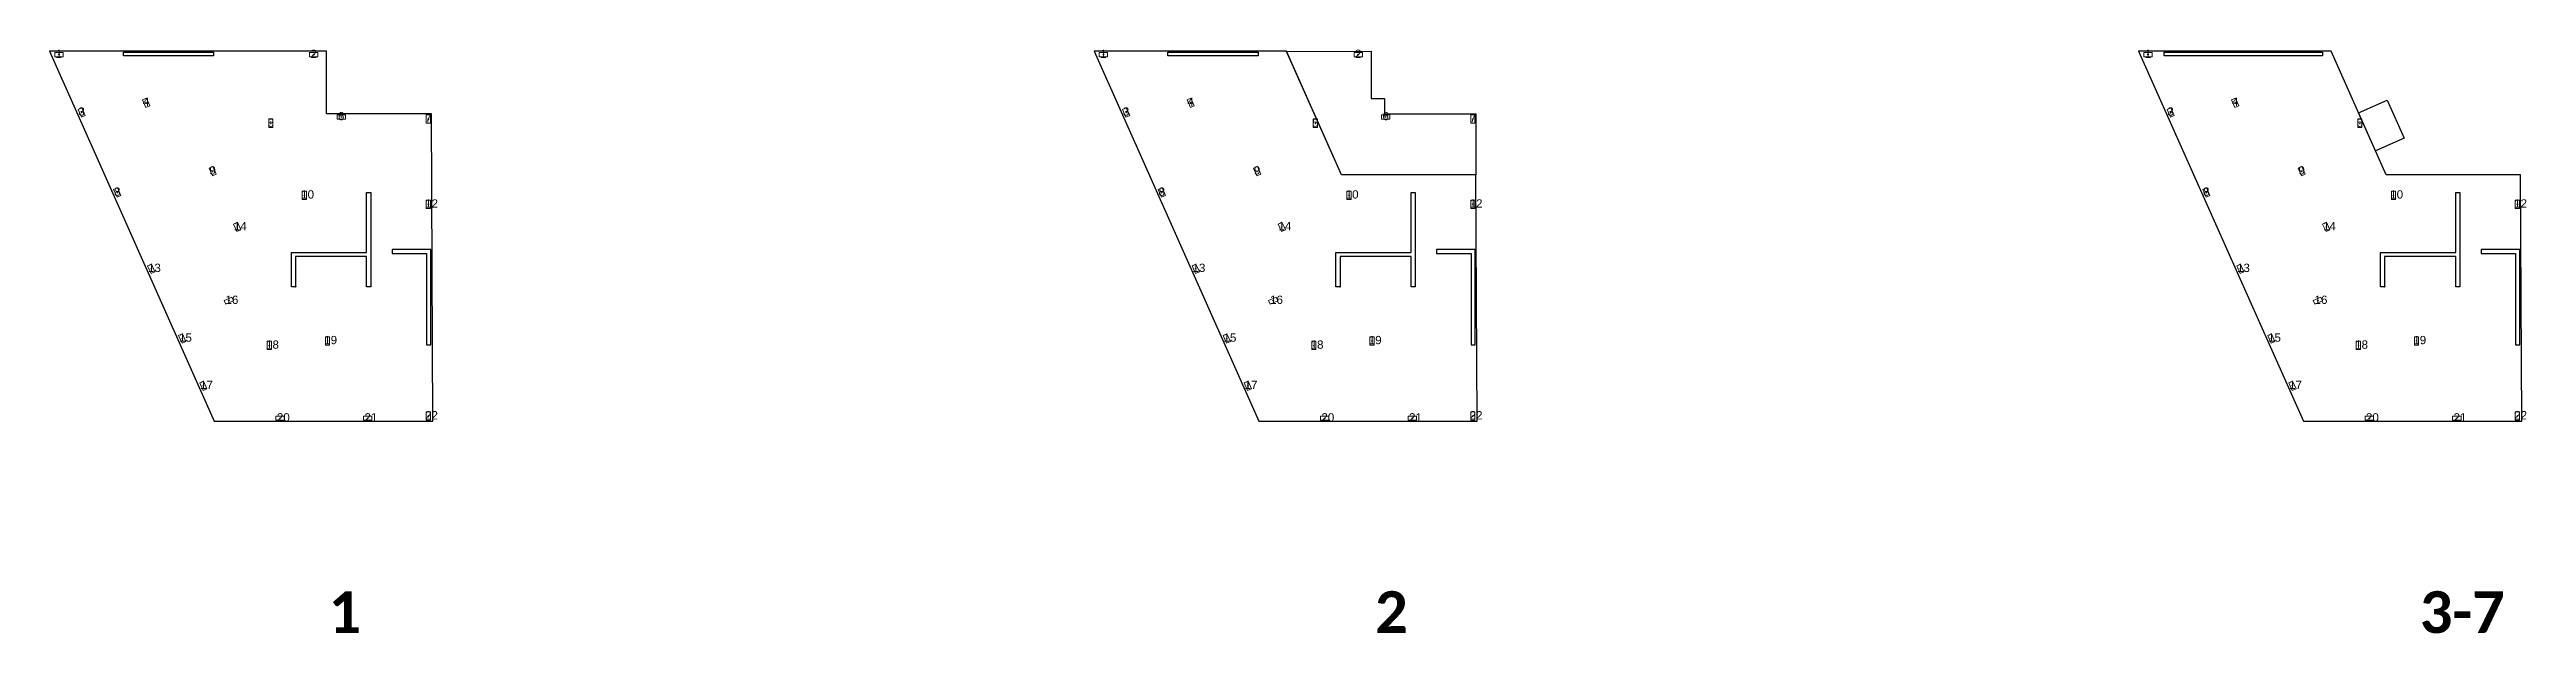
# Model space of a CAD drawing. Header units: inches. Extents: x 6018 to 43264, y -596 to 1082.
# Drawn here: x 6018 to 13132, y -596 to 1082 of the extents above; entities that cross this region are included whole.
import ezdxf

# ---------------------------------------------------------------- set-up
doc = ezdxf.new("R2010")
doc.units = ezdxf.units.IN
doc.header["$MEASUREMENT"] = 0
doc.header["$PDMODE"] = 99
doc.layers.add('COLUMN-FOOTPRINT', color=6, linetype='Continuous', lineweight=9)
for name, color, linetype in [('COLUMN-LABEL', 3, 'Continuous'), ('DATUM', 2, 'Continuous'), ('FLOOR LABELS', 1, 'Continuous'), ('SECONDARY AREA', 7, 'Continuous'), ('SHEAR-WALL', 1, 'Continuous'), ('SLAB', 5, 'Continuous')]:
    doc.layers.add(name, color=color, linetype=linetype)
doc.styles.add('Calibri_B_1', font='calibrib.ttf', dxfattribs={"height": 12})
doc.styles.get("Standard").update_dxf_attribs({"font": 'arial.ttf'})

msp = doc.modelspace()

# ---------------------------------------------------------------- texts
at = {"layer": 'COLUMN-LABEL'}
for s, height, p in [('1', 23.8, (6035.5, 1057.9)), ('2', 23.8, (6767.3, 1057.9)), ('1', 23.8, (9035.5, 1057.9)), ('2', 23.8, (9767.3, 1057.9)), ('1', 23.8, (12035.5, 1057.9)), ('4', 23.8, (6286.1, 919.9)), ('4', 23.8, (9286.1, 919.9)), ('4', 23.8, (12286.1, 919.9)), ('3', 23.8, (6100.7, 892.2)), ('5', 23.8, (6644.2, 860.2)), ('6', 23.8, (6846.3, 878.9)), ('7', 23.8, (7096.7, 872.9)), ('3', 23.8, (9100.7, 892.2)), ('5', 23.8, (9644.2, 860.2)), ('6', 23.8, (9846.3, 878.9)), ('7', 23.8, (10096.7, 872.9)), ('3', 23.8, (12100.7, 892.2)), ('5', 23.8, (12644.2, 860.2)), ('9', 23.8, (6477, 723)), ('9', 23.8, (9477, 723)), ('9', 23.8, (12477, 723)), ('8', 23.8, (6203.2, 661.9)), ('10', 23.83, (6740.7, 653.9)), ('12', 23.83, (7096.7, 627.9)), ('8', 23.8, (9203.2, 661.9)), ('10', 23.83, (9740.7, 653.9)), ('12', 23.83, (10096.7, 627.9)), ('8', 23.8, (12203.2, 661.9)), ('10', 23.83, (12740.7, 653.9)), ('12', 23.83, (13096.7, 627.9)), ('14', 23.83, (6547.6, 562.9)), ('14', 23.83, (9547.6, 562.9)), ('14', 23.83, (12547.6, 562.9)), ('13', 23.83, (6300.7, 443)), ('13', 23.83, (9300.7, 443)), ('13', 23.83, (12300.7, 443)), ('16', 23.83, (6523.4, 351.2)), ('16', 23.83, (9523.4, 351.2)), ('16', 23.83, (12523.4, 351.2)), ('15', 23.83, (6389.8, 242.6)), ('18', 23.83, (6639.9, 222.4)), ('19', 23.83, (6806.9, 235.5)), ('15', 23.83, (9389.8, 242.6)), ('18', 23.83, (9639.9, 222.4)), ('19', 23.83, (9806.9, 235.5)), ('15', 23.83, (12389.8, 242.6)), ('18', 23.83, (12639.9, 222.4)), ('19', 23.83, (12806.9, 235.5)), ('17', 23.83, (6450.3, 106.7)), ('17', 23.83, (9450.3, 106.7)), ('17', 23.83, (12450.3, 106.7)), ('20', 23.83, (6671, 13.4)), ('21', 23.83, (6922.6, 13.4)), ('22', 23.83, (7096.7, 19.4)), ('20', 23.83, (9671, 13.4)), ('21', 23.83, (9922.6, 13.4)), ('22', 23.83, (10096.7, 19.4)), ('20', 23.83, (12671, 13.4)), ('21', 23.83, (12922.6, 13.4)), ('22', 23.83, (13096.7, 19.4))]:
    msp.add_text(s, height=height, dxfattribs=at).set_placement(p)
at = {"layer": 'FLOOR LABELS', "style": 'Calibri_B_1'}
for s, p in [('1', (6819.5, -594.3)), ('2', (9825.3, -594.3)), ('3-7', (12825.7, -594.3))]:
    msp.add_text(s, height=120, dxfattribs=at).set_placement(p)

# ---------------------------------------------------------------- linework, layer by layer
for p in [(6044.9, 1067.3), (6776.7, 1067.3), (9044.9, 1067.3), (9776.7, 1067.3), (12044.9, 1067.3), (6295.4, 929.3), (9295.4, 929.3), (12295.4, 929.3), (6110.1, 901.6), (6653.6, 869.6), (6855.7, 888.3), (7106, 882.3), (9110.1, 901.6), (9653.6, 869.6), (9855.7, 888.3), (10106, 882.3), (12110.1, 901.6), (12653.6, 869.6), (6486.4, 732.4), (9486.4, 732.4), (12486.4, 732.4), (6212.6, 671.3), (6750, 663.3), (9212.6, 671.3), (9750, 663.3), (12212.6, 671.3), (12750, 663.3), (6557, 572.3), (7106, 637.3), (9557, 572.3), (10106, 637.3), (12557, 572.3), (13106, 637.3), (6310.1, 452.3), (9310.1, 452.3), (12310.1, 452.3), (6532.7, 360.6), (9532.7, 360.6), (12532.7, 360.6), (6399.2, 252), (6649.3, 231.8), (6816.3, 244.9), (9399.2, 252), (9649.3, 231.8), (9816.3, 244.9), (12399.2, 252), (12649.3, 231.8), (12816.3, 244.9), (6459.7, 116.1), (9459.7, 116.1), (12459.7, 116.1), (6680.4, 22.8), (6932, 22.8), (7106, 28.8), (9680.4, 22.8), (9932, 22.8), (10106, 28.8), (12680.4, 22.8), (12932, 22.8), (13106, 28.8)]:
    msp.add_point(p)
at = {"layer": 'COLUMN-FOOTPRINT'}
for points in [[(6032.9, 1061.3), (6056.9, 1061.3), (6056.9, 1073.3), (6032.9, 1073.3)], [(6764.7, 1061.3), (6788.7, 1061.3), (6788.7, 1073.3), (6764.7, 1073.3)], [(9032.9, 1061.3), (9056.9, 1061.3), (9056.9, 1073.3), (9032.9, 1073.3)], [(9764.7, 1061.3), (9788.7, 1061.3), (9788.7, 1073.3), (9764.7, 1073.3)], [(12032.9, 1061.3), (12056.9, 1061.3), (12056.9, 1073.3), (12032.9, 1073.3)], [(6285.1, 937.8), (6294.8, 915.9), (6305.8, 920.8), (6296.1, 942.7)], [(9285.1, 937.8), (9294.8, 915.9), (9305.8, 920.8), (9296.1, 942.7)], [(12285.1, 937.8), (12294.8, 915.9), (12305.8, 920.8), (12296.1, 942.7)], [(6099.8, 910.1), (6109.5, 888.2), (6120.5, 893), (6110.7, 915)], [(6659.6, 857.6), (6659.6, 881.6), (6647.6, 881.6), (6647.6, 857.6)], [(6843.7, 882.3), (6867.7, 882.3), (6867.7, 894.3), (6843.7, 894.3)], [(7112, 870.3), (7112, 894.3), (7100, 894.3), (7100, 870.3)], [(9099.8, 910.1), (9109.5, 888.2), (9120.5, 893), (9110.7, 915)], [(9659.6, 857.6), (9659.6, 881.6), (9647.6, 881.6), (9647.6, 857.6)], [(9843.7, 882.3), (9867.7, 882.3), (9867.7, 894.3), (9843.7, 894.3)], [(10112, 870.3), (10112, 894.3), (10100, 894.3), (10100, 870.3)], [(12099.8, 910.1), (12109.5, 888.2), (12120.5, 893), (12110.7, 915)], [(12659.6, 857.6), (12659.6, 881.6), (12647.6, 881.6), (12647.6, 857.6)], [(6476.1, 740.9), (6485.8, 719), (6496.8, 723.9), (6487, 745.8)], [(9476.1, 740.9), (9485.8, 719), (9496.8, 723.9), (9487, 745.8)], [(12476.1, 740.9), (12485.8, 719), (12496.8, 723.9), (12487, 745.8)], [(6202.2, 679.9), (6212, 657.9), (6222.9, 662.8), (6213.2, 684.7)], [(6756, 651.3), (6756, 675.3), (6744, 675.3), (6744, 651.3)], [(7112, 625.3), (7112, 649.3), (7100, 649.3), (7100, 625.3)], [(9202.2, 679.9), (9212, 657.9), (9222.9, 662.8), (9213.2, 684.7)], [(9756, 651.3), (9756, 675.3), (9744, 675.3), (9744, 651.3)], [(10112, 625.3), (10112, 649.3), (10100, 649.3), (10100, 625.3)], [(12202.2, 679.9), (12212, 657.9), (12222.9, 662.8), (12213.2, 684.7)], [(12756, 651.3), (12756, 675.3), (12744, 675.3), (12744, 651.3)], [(13112, 625.3), (13112, 649.3), (13100, 649.3), (13100, 625.3)], [(6546.6, 580.8), (6556.4, 558.9), (6567.4, 563.7), (6557.6, 585.7)], [(9546.6, 580.8), (9556.4, 558.9), (9567.4, 563.7), (9557.6, 585.7)], [(12546.6, 580.8), (12556.4, 558.9), (12567.4, 563.7), (12557.6, 585.7)], [(6299.7, 460.9), (6309.5, 438.9), (6320.4, 443.8), (6310.7, 465.8)], [(9299.7, 460.9), (9309.5, 438.9), (9320.4, 443.8), (9310.7, 465.8)], [(12299.7, 460.9), (12309.5, 438.9), (12320.4, 443.8), (12310.7, 465.8)], [(6524.2, 350.2), (6546.1, 360), (6541.3, 371), (6519.3, 361.2)], [(9524.2, 350.2), (9546.1, 360), (9541.3, 371), (9519.3, 361.2)], [(12524.2, 350.2), (12546.1, 360), (12541.3, 371), (12519.3, 361.2)], [(6388.9, 260.5), (6398.6, 238.6), (6409.6, 243.5), (6399.8, 265.4)], [(6655.3, 219.8), (6655.3, 243.8), (6643.3, 243.8), (6643.3, 219.8)], [(6822.3, 232.9), (6822.3, 256.9), (6810.3, 256.9), (6810.3, 232.9)], [(9388.9, 260.5), (9398.6, 238.6), (9409.6, 243.5), (9399.8, 265.4)], [(9655.3, 219.8), (9655.3, 243.8), (9643.3, 243.8), (9643.3, 219.8)], [(9822.3, 232.9), (9822.3, 256.9), (9810.3, 256.9), (9810.3, 232.9)], [(12388.9, 260.5), (12398.6, 238.6), (12409.6, 243.5), (12399.8, 265.4)], [(12655.3, 219.8), (12655.3, 243.8), (12643.3, 243.8), (12643.3, 219.8)], [(12822.3, 232.9), (12822.3, 256.9), (12810.3, 256.9), (12810.3, 232.9)], [(6449.3, 124.7), (6459.1, 102.7), (6470.1, 107.6), (6460.3, 129.5)], [(9449.3, 124.7), (9459.1, 102.7), (9470.1, 107.6), (9460.3, 129.5)], [(12449.3, 124.7), (12459.1, 102.7), (12470.1, 107.6), (12460.3, 129.5)], [(6668.4, 16.8), (6692.4, 16.8), (6692.4, 28.8), (6668.4, 28.8)], [(6920, 16.8), (6944, 16.8), (6944, 28.8), (6920, 28.8)], [(7112, 16.8), (7112, 40.8), (7100, 40.8), (7100, 16.8)], [(9668.4, 16.8), (9692.4, 16.8), (9692.4, 28.8), (9668.4, 28.8)], [(9920, 16.8), (9944, 16.8), (9944, 28.8), (9920, 28.8)], [(10112, 16.8), (10112, 40.8), (10100, 40.8), (10100, 16.8)], [(12668.4, 16.8), (12692.4, 16.8), (12692.4, 28.8), (12668.4, 28.8)], [(12920, 16.8), (12944, 16.8), (12944, 28.8), (12920, 28.8)], [(13112, 16.8), (13112, 40.8), (13100, 40.8), (13100, 16.8)]]:
    msp.add_lwpolyline(points, close=True, dxfattribs=at)
at = {"layer": 'DATUM'}
for p in [(6724.7, 400.6), (9724.7, 400.6), (12724.7, 400.6)]:
    msp.add_point(p, dxfattribs=at)
at = {"layer": 'SECONDARY AREA'}
for points in [[(9570.9, 1076.9), (9813.8, 1077.1), (9813.8, 941.1), (9851.8, 941.1), (9851.8, 897.1), (10114.8, 897.1), (10114.8, 722.1), (9728.8, 722.1)], [(12649.5, 900.3), (12731.7, 936.9), (12780.5, 827.3), (12698.3, 790.7)]]:
    msp.add_lwpolyline(points, close=True, dxfattribs=at)
at = {"layer": 'SHEAR-WALL'}
for points in [[(6489.1, 1064.3), (6230.3, 1064.3), (6230.3, 1074.3), (6489.1, 1074.3), (6489.1, 1064.3)], [(9489.1, 1064.3), (9230.3, 1064.3), (9230.3, 1074.3), (9489.1, 1074.3), (9489.1, 1064.3)], [(12489.1, 1064.3), (12091.8, 1064.3), (12091.8, 1074.3), (12546.1, 1074.3), (12546.1, 1064.3)], [(6712.7, 400.6), (6712.7, 499.1), (6928.7, 499.1), (6928.7, 671.5), (6940.7, 671.5), (6940.7, 400.6), (6928.7, 400.6), (6928.7, 487.1), (6724.7, 487.1), (6724.7, 400.6)], [(9712.7, 400.6), (9712.7, 499.1), (9928.7, 499.1), (9928.7, 671.5), (9940.7, 671.5), (9940.7, 400.6), (9928.7, 400.6), (9928.7, 487.1), (9724.7, 487.1), (9724.7, 400.6)], [(12712.7, 400.6), (12712.7, 499.1), (12928.7, 499.1), (12928.7, 671.5), (12940.7, 671.5), (12940.7, 400.6), (12928.7, 400.6), (12928.7, 487.1), (12724.7, 487.1), (12724.7, 400.6)], [(7001.9, 507.9), (7001.9, 495.9), (7100.7, 495.9), (7100.7, 233.4), (7112.7, 233.4), (7112.7, 507.9)], [(10001.9, 507.9), (10001.9, 495.9), (10100.7, 495.9), (10100.7, 233.4), (10112.7, 233.4), (10112.7, 507.9)], [(13001.9, 507.9), (13001.9, 495.9), (13100.7, 495.9), (13100.7, 233.4), (13112.7, 233.4), (13112.7, 507.9)]]:
    msp.add_lwpolyline(points, close=True, dxfattribs=at)
at = {"layer": 'SLAB'}
for points in [[(6813.8, 1077.1), (6018, 1077.1), (6491.2, 14.1), (7118.5, 14.1), (7114.8, 897.1), (6851.8, 897.1), (6813.8, 897.1), (6813.8, 941.1)], [(9570.8, 1077.1), (9018, 1077.1), (9491.2, 14.1), (10118.5, 14.1), (10114.8, 722.1), (9728.8, 722.1)], [(12570.8, 1077.1), (12018, 1077.1), (12491.2, 14.1), (13118.5, 14.1), (13114.8, 722.1), (12728.8, 722.1)]]:
    msp.add_lwpolyline(points, close=True, dxfattribs=at)
msp.add_lwpolyline([(10114.8, 722.1), (9728.8, 722.1), (9570.9, 1076.9)], dxfattribs=at)

msp.set_redraw_order([(e.dxf.handle, doc.entitydb.next_handle()) for e in msp.query("TEXT MTEXT ATTDEF DIMENSION ARC_DIMENSION")])  # texts and dimensions are drawn at this point

doc.saveas('drawing.dxf')
